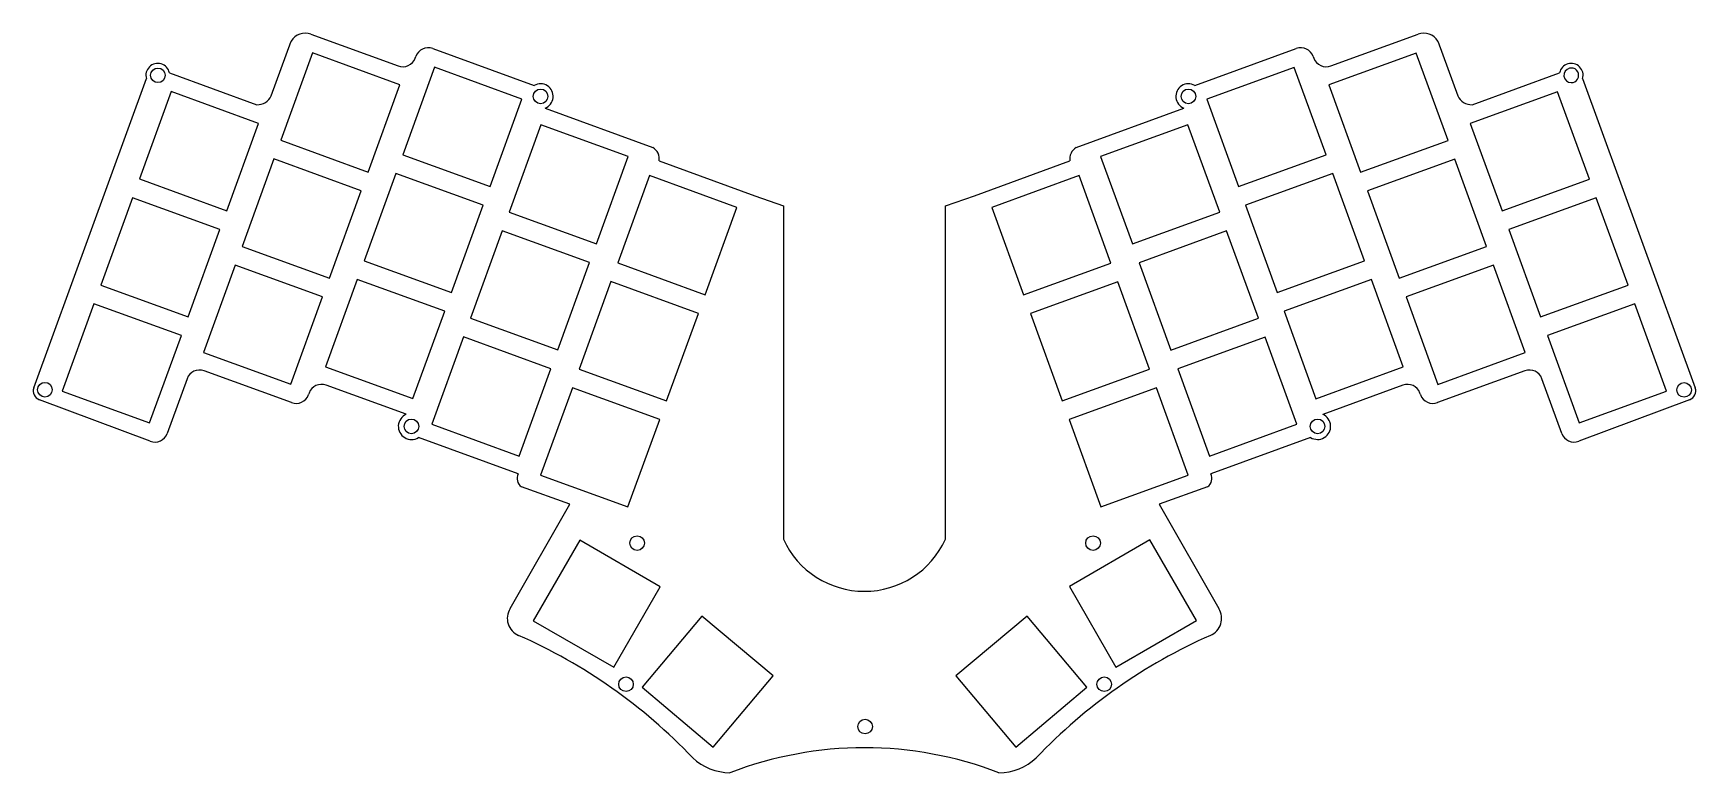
# Model space of a CAD drawing. Header units: millimetres. Extents: x 39 to 290, y -165 to -54.
import ezdxf

# ---------------------------------------------------------------- set-up
doc = ezdxf.new("R2010")
doc.units = ezdxf.units.MM
doc.layers.add('Part__Feature047', color=7, linetype='CONTINUOUS')

msp = doc.modelspace()

# ---------------------------------------------------------------- linework, layer by layer
at = {"layer": 'Part__Feature047'}
for p, q in [((75.24, -62.97), (78.23, -54.75)), ((75.24, -62.97, 1.51), (78.23, -54.75, 1.51)), ((75.24, -62.97, 1.51), (78.23, -54.75, 1.51)), ((75.24, -62.97), (78.23, -54.75)), ((78.23, -54.75), (78.23, -54.75, 1.51)), ((78.23, -54.75), (78.23, -54.75, 1.51)), ((81.2, -53.7), (94.32, -58.47)), ((81.2, -53.7, 1.51), (94.32, -58.47, 1.51)), ((81.2, -53.7), (81.2, -53.7, 1.51)), ((81.2, -53.7, 1.51), (94.32, -58.47, 1.51)), ((81.2, -53.7), (94.32, -58.47)), ((81.2, -53.7), (81.2, -53.7, 1.51)), ((234.77, -58.47, 1.51), (247.89, -53.7, 1.51)), ((234.77, -58.47), (247.89, -53.7)), ((234.77, -58.47), (247.89, -53.7)), ((234.77, -58.47, 1.51), (247.89, -53.7, 1.51)), ((247.89, -53.7), (247.89, -53.7, 1.51)), ((247.89, -53.7), (247.89, -53.7, 1.51)), ((250.86, -54.75), (250.86, -54.75, 1.51)), ((250.86, -54.75), (250.86, -54.75, 1.51)), ((250.86, -54.75, 1.51), (253.85, -62.97, 1.51)), ((250.86, -54.75), (253.85, -62.97)), ((250.86, -54.75), (253.85, -62.97)), ((250.86, -54.75, 1.51), (253.85, -62.97, 1.51)), ((81.44, -56.51), (76.66, -69.66)), ((81.44, -56.51, 1.51), (76.66, -69.66, 1.51)), ((81.44, -56.51, 1.51), (76.66, -69.66, 1.51)), ((81.44, -56.51), (76.66, -69.66)), ((94.6, -61.3), (81.44, -56.51)), ((94.6, -61.3, 1.51), (81.44, -56.51, 1.51)), ((81.44, -56.51), (81.44, -56.51, 1.51)), ((94.6, -61.3, 1.51), (81.44, -56.51, 1.51)), ((81.44, -56.51), (81.44, -56.51, 1.51)), ((94.6, -61.3), (81.44, -56.51)), ((96.89, -57.29), (96.98, -57.05)), ((96.89, -57.29, 1.51), (96.98, -57.05, 1.51)), ((96.89, -57.29, 1.51), (96.98, -57.05, 1.51)), ((96.89, -57.29), (96.98, -57.05)), ((96.89, -57.29), (96.89, -57.29, 1.51)), ((96.89, -57.29), (96.89, -57.29, 1.51)), ((96.98, -57.05), (96.98, -57.05, 1.51)), ((96.98, -57.05), (96.98, -57.05, 1.51)), ((99.55, -55.85), (114.82, -61.41)), ((99.55, -55.85, 1.51), (114.82, -61.41, 1.51)), ((99.55, -55.85), (99.55, -55.85, 1.51)), ((99.55, -55.85, 1.51), (114.82, -61.41, 1.51)), ((99.55, -55.85), (114.82, -61.41)), ((99.55, -55.85), (99.55, -55.85, 1.51)), ((214.27, -61.41), (229.54, -55.85)), ((214.27, -61.41, 1.51), (229.54, -55.85, 1.51)), ((214.27, -61.41, 1.51), (229.54, -55.85, 1.51)), ((214.27, -61.41), (229.54, -55.85)), ((229.54, -55.85), (229.54, -55.85, 1.51)), ((229.54, -55.85), (229.54, -55.85, 1.51)), ((232.11, -57.05), (232.2, -57.29)), ((232.11, -57.05, 1.51), (232.2, -57.29, 1.51)), ((232.11, -57.05), (232.11, -57.05, 1.51)), ((232.11, -57.05, 1.51), (232.2, -57.29, 1.51)), ((232.11, -57.05), (232.2, -57.29)), ((232.11, -57.05), (232.11, -57.05, 1.51)), ((232.2, -57.29), (232.2, -57.29, 1.51)), ((232.2, -57.29), (232.2, -57.29, 1.51)), ((247.61, -56.52), (234.45, -61.31)), ((247.61, -56.52, 1.51), (234.45, -61.31, 1.51)), ((247.61, -56.52, 1.51), (234.45, -61.31, 1.51)), ((247.61, -56.52), (234.45, -61.31)), ((252.4, -69.68), (247.61, -56.52)), ((252.4, -69.68, 1.51), (247.61, -56.52, 1.51)), ((247.61, -56.52), (247.61, -56.52, 1.51)), ((252.4, -69.68, 1.51), (247.61, -56.52, 1.51)), ((247.61, -56.52), (247.61, -56.52, 1.51)), ((252.4, -69.68), (247.61, -56.52)), ((59.9, -59.51), (73.06, -64.3)), ((59.9, -59.51, 1.51), (73.06, -64.3, 1.51)), ((59.9, -59.51), (59.9, -59.51, 1.51)), ((59.9, -59.51, 1.51), (73.06, -64.3, 1.51)), ((59.9, -59.51), (73.06, -64.3)), ((59.9, -59.51), (59.9, -59.51, 1.51)), ((94.32, -58.47), (94.32, -58.47, 1.51)), ((94.32, -58.47), (94.32, -58.47, 1.51)), ((99.81, -58.67), (95.02, -71.83)), ((99.81, -58.67, 1.51), (95.02, -71.83, 1.51)), ((99.81, -58.67, 1.51), (95.02, -71.83, 1.51)), ((99.81, -58.67), (95.02, -71.83)), ((112.97, -63.46), (99.81, -58.67)), ((112.97, -63.46, 1.51), (99.81, -58.67, 1.51)), ((99.81, -58.67), (99.81, -58.67, 1.51)), ((112.97, -63.46, 1.51), (99.81, -58.67, 1.51)), ((99.81, -58.67), (99.81, -58.67, 1.51)), ((112.97, -63.46), (99.81, -58.67)), ((229.24, -58.68), (216.08, -63.47)), ((229.24, -58.68, 1.51), (216.08, -63.47, 1.51)), ((229.24, -58.68, 1.51), (216.08, -63.47, 1.51)), ((229.24, -58.68), (216.08, -63.47)), ((234.03, -71.84), (229.24, -58.68)), ((234.03, -71.84, 1.51), (229.24, -58.68, 1.51)), ((229.24, -58.68), (229.24, -58.68, 1.51)), ((234.03, -71.84, 1.51), (229.24, -58.68, 1.51)), ((229.24, -58.68), (229.24, -58.68, 1.51)), ((234.03, -71.84), (229.24, -58.68)), ((234.77, -58.47), (234.77, -58.47, 1.51)), ((234.77, -58.47), (234.77, -58.47, 1.51)), ((256.03, -64.3), (269.19, -59.51)), ((256.03, -64.3, 1.51), (269.19, -59.51, 1.51)), ((256.03, -64.3, 1.51), (269.19, -59.51, 1.51)), ((256.03, -64.3), (269.19, -59.51)), ((269.19, -59.51), (269.19, -59.51, 1.51)), ((269.19, -59.51), (269.19, -59.51, 1.51)), ((270.67, -58.82, 1.51), (270.67, -58.82)), ((270.67, -58.82, 1.51), (270.67, -58.82)), ((39.47, -106.96), (56.43, -60.38)), ((39.47, -106.96, 1.51), (56.43, -60.38, 1.51)), ((39.47, -106.96, 1.51), (56.43, -60.38, 1.51)), ((39.47, -106.96), (56.43, -60.38)), ((60.17, -62.33), (55.38, -75.49)), ((60.17, -62.33, 1.51), (55.38, -75.49, 1.51)), ((60.17, -62.33, 1.51), (55.38, -75.49, 1.51)), ((60.17, -62.33), (55.38, -75.49)), ((56.43, -60.38), (56.43, -60.38, 1.51)), ((56.43, -60.38), (56.43, -60.38, 1.51)), ((58.17, -60.98), (58.17, -60.98, 1.51)), ((58.17, -60.98), (58.17, -60.98, 1.51)), ((73.32, -67.12), (60.17, -62.33)), ((73.32, -67.12, 1.51), (60.17, -62.33, 1.51)), ((60.17, -62.33), (60.17, -62.33, 1.51)), ((73.32, -67.12, 1.51), (60.17, -62.33, 1.51)), ((60.17, -62.33), (60.17, -62.33, 1.51)), ((73.32, -67.12), (60.17, -62.33)), ((89.81, -74.45), (94.6, -61.3)), ((89.81, -74.45, 1.51), (94.6, -61.3, 1.51)), ((89.81, -74.45, 1.51), (94.6, -61.3, 1.51)), ((89.81, -74.45), (94.6, -61.3)), ((94.6, -61.3), (94.6, -61.3, 1.51)), ((94.6, -61.3), (94.6, -61.3, 1.51)), ((114.82, -61.41), (114.82, -61.41, 1.51)), ((114.82, -61.41), (114.82, -61.41, 1.51)), ((214.27, -61.41), (214.27, -61.41, 1.51)), ((214.27, -61.41), (214.27, -61.41, 1.51)), ((234.45, -61.31), (239.24, -74.47)), ((234.45, -61.31, 1.51), (239.24, -74.47, 1.51)), ((234.45, -61.31), (234.45, -61.31, 1.51)), ((234.45, -61.31, 1.51), (239.24, -74.47, 1.51)), ((234.45, -61.31), (239.24, -74.47)), ((234.45, -61.31), (234.45, -61.31, 1.51)), ((268.88, -62.35), (255.73, -67.13)), ((268.88, -62.35, 1.51), (255.73, -67.13, 1.51)), ((268.88, -62.35, 1.51), (255.73, -67.13, 1.51)), ((268.88, -62.35), (255.73, -67.13)), ((273.67, -75.5), (268.88, -62.35)), ((273.67, -75.5, 1.51), (268.88, -62.35, 1.51)), ((268.88, -62.35), (268.88, -62.35, 1.51)), ((273.67, -75.5, 1.51), (268.88, -62.35, 1.51)), ((268.88, -62.35), (268.88, -62.35, 1.51)), ((273.67, -75.5), (268.88, -62.35)), ((270.94, -60.98), (270.94, -60.98, 1.51)), ((270.94, -60.98), (270.94, -60.98, 1.51)), ((271.23, -60.95, 1.51), (271.23, -60.95)), ((271.23, -60.95, 1.51), (271.23, -60.95)), ((272.66, -60.38), (289.62, -106.96)), ((272.66, -60.38, 1.51), (289.62, -106.96, 1.51)), ((272.66, -60.38), (272.66, -60.38, 1.51)), ((272.66, -60.38), (272.66, -60.38, 1.51)), ((272.66, -60.38, 1.51), (289.62, -106.96, 1.51)), ((272.66, -60.38), (289.62, -106.96)), ((73.06, -64.3), (73.06, -64.3, 1.51)), ((73.06, -64.3), (73.06, -64.3, 1.51)), ((75.24, -62.97), (75.24, -62.97, 1.51)), ((75.24, -62.97), (75.24, -62.97, 1.51)), ((108.18, -76.61), (112.97, -63.46)), ((108.18, -76.61, 1.51), (112.97, -63.46, 1.51)), ((108.18, -76.61, 1.51), (112.97, -63.46, 1.51)), ((108.18, -76.61), (112.97, -63.46)), ((112.97, -63.46), (112.97, -63.46, 1.51)), ((112.97, -63.46), (112.97, -63.46, 1.51)), ((115.77, -64.15), (115.77, -64.15, 1.51)), ((115.77, -64.15), (115.77, -64.15, 1.51)), ((116.45, -64.82), (132.7, -70.75)), ((116.45, -64.82, 1.51), (132.7, -70.75, 1.51)), ((116.45, -64.82), (116.45, -64.82, 1.51)), ((116.45, -64.82, 1.51), (132.7, -70.75, 1.51)), ((116.45, -64.82), (132.7, -70.75)), ((116.45, -64.82), (116.45, -64.82, 1.51)), ((196.39, -70.75), (212.64, -64.82)), ((196.39, -70.75, 1.51), (212.64, -64.82, 1.51)), ((196.39, -70.75, 1.51), (212.64, -64.82, 1.51)), ((196.39, -70.75), (212.64, -64.82)), ((212.64, -64.82), (212.64, -64.82, 1.51)), ((212.64, -64.82), (212.64, -64.82, 1.51)), ((213.32, -64.15), (213.32, -64.15, 1.51)), ((213.32, -64.15), (213.32, -64.15, 1.51)), ((216.08, -63.47), (220.87, -76.63)), ((216.08, -63.47, 1.51), (220.87, -76.63, 1.51)), ((216.08, -63.47), (216.08, -63.47, 1.51)), ((216.08, -63.47, 1.51), (220.87, -76.63, 1.51)), ((216.08, -63.47), (220.87, -76.63)), ((216.08, -63.47), (216.08, -63.47, 1.51)), ((253.85, -62.97), (253.85, -62.97, 1.51)), ((253.85, -62.97), (253.85, -62.97, 1.51)), ((256.03, -64.3), (256.03, -64.3, 1.51)), ((256.03, -64.3), (256.03, -64.3, 1.51)), ((68.54, -80.28), (73.32, -67.12)), ((68.54, -80.28, 1.51), (73.32, -67.12, 1.51)), ((68.54, -80.28, 1.51), (73.32, -67.12, 1.51)), ((68.54, -80.28), (73.32, -67.12)), ((73.32, -67.12), (73.32, -67.12, 1.51)), ((73.32, -67.12), (73.32, -67.12, 1.51)), ((115.82, -67.32), (111.03, -80.48)), ((115.82, -67.32, 1.51), (111.03, -80.48, 1.51)), ((115.82, -67.32, 1.51), (111.03, -80.48, 1.51)), ((115.82, -67.32), (111.03, -80.48)), ((128.97, -72.11), (115.82, -67.32)), ((128.97, -72.11, 1.51), (115.82, -67.32, 1.51)), ((115.82, -67.32), (115.82, -67.32, 1.51)), ((128.97, -72.11, 1.51), (115.82, -67.32, 1.51)), ((115.82, -67.32), (115.82, -67.32, 1.51)), ((128.97, -72.11), (115.82, -67.32)), ((213.23, -67.34), (200.08, -72.12)), ((213.23, -67.34, 1.51), (200.08, -72.12, 1.51)), ((213.23, -67.34, 1.51), (200.08, -72.12, 1.51)), ((213.23, -67.34), (200.08, -72.12)), ((218.02, -80.49), (213.23, -67.34)), ((218.02, -80.49, 1.51), (213.23, -67.34, 1.51)), ((213.23, -67.34), (213.23, -67.34, 1.51)), ((218.02, -80.49, 1.51), (213.23, -67.34, 1.51)), ((213.23, -67.34), (213.23, -67.34, 1.51)), ((218.02, -80.49), (213.23, -67.34)), ((255.73, -67.13), (260.52, -80.29)), ((255.73, -67.13, 1.51), (260.52, -80.29, 1.51)), ((255.73, -67.13), (255.73, -67.13, 1.51)), ((255.73, -67.13, 1.51), (260.52, -80.29, 1.51)), ((255.73, -67.13), (260.52, -80.29)), ((255.73, -67.13), (255.73, -67.13, 1.51)), ((76.66, -69.66), (89.81, -74.45)), ((76.66, -69.66, 1.51), (89.81, -74.45, 1.51)), ((76.66, -69.66), (76.66, -69.66, 1.51)), ((76.66, -69.66, 1.51), (89.81, -74.45, 1.51)), ((76.66, -69.66), (89.81, -74.45)), ((76.66, -69.66), (76.66, -69.66, 1.51)), ((239.24, -74.47), (252.4, -69.68)), ((239.24, -74.47, 1.51), (252.4, -69.68, 1.51)), ((239.24, -74.47, 1.51), (252.4, -69.68, 1.51)), ((239.24, -74.47), (252.4, -69.68)), ((252.4, -69.68), (252.4, -69.68, 1.51)), ((252.4, -69.68), (252.4, -69.68, 1.51)), ((75.63, -72.48), (70.84, -85.64)), ((75.63, -72.48, 1.51), (70.84, -85.64, 1.51)), ((75.63, -72.48, 1.51), (70.84, -85.64, 1.51)), ((75.63, -72.48), (70.84, -85.64)), ((88.78, -77.27), (75.63, -72.48)), ((88.78, -77.27, 1.51), (75.63, -72.48, 1.51)), ((75.63, -72.48), (75.63, -72.48, 1.51)), ((88.78, -77.27, 1.51), (75.63, -72.48, 1.51)), ((75.63, -72.48), (75.63, -72.48, 1.51)), ((88.78, -77.27), (75.63, -72.48)), ((95.02, -71.83), (108.18, -76.61)), ((95.02, -71.83, 1.51), (108.18, -76.61, 1.51)), ((95.02, -71.83), (95.02, -71.83, 1.51)), ((95.02, -71.83, 1.51), (108.18, -76.61, 1.51)), ((95.02, -71.83), (108.18, -76.61)), ((95.02, -71.83), (95.02, -71.83, 1.51)), ((124.18, -85.27), (128.97, -72.11)), ((124.18, -85.27, 1.51), (128.97, -72.11, 1.51)), ((124.18, -85.27, 1.51), (128.97, -72.11, 1.51)), ((124.18, -85.27), (128.97, -72.11)), ((128.97, -72.11), (128.97, -72.11, 1.51)), ((128.97, -72.11), (128.97, -72.11, 1.51)), ((132.7, -70.75), (132.7, -70.75, 1.51)), ((132.7, -70.75), (132.7, -70.75, 1.51)), ((196.39, -70.75), (196.39, -70.75, 1.51)), ((196.39, -70.75), (196.39, -70.75, 1.51)), ((200.08, -72.12), (204.87, -85.28)), ((200.08, -72.12, 1.51), (204.87, -85.28, 1.51)), ((200.08, -72.12), (200.08, -72.12, 1.51)), ((200.08, -72.12, 1.51), (204.87, -85.28, 1.51)), ((200.08, -72.12), (204.87, -85.28)), ((200.08, -72.12), (200.08, -72.12, 1.51)), ((220.87, -76.63), (234.03, -71.84)), ((220.87, -76.63, 1.51), (234.03, -71.84, 1.51)), ((220.87, -76.63, 1.51), (234.03, -71.84, 1.51)), ((220.87, -76.63), (234.03, -71.84)), ((234.03, -71.84), (234.03, -71.84, 1.51)), ((234.03, -71.84), (234.03, -71.84, 1.51)), ((253.42, -72.5), (240.27, -77.28)), ((253.42, -72.5, 1.51), (240.27, -77.28, 1.51)), ((253.42, -72.5, 1.51), (240.27, -77.28, 1.51)), ((253.42, -72.5), (240.27, -77.28)), ((258.21, -85.65), (253.42, -72.5)), ((258.21, -85.65, 1.51), (253.42, -72.5, 1.51)), ((253.42, -72.5), (253.42, -72.5, 1.51)), ((258.21, -85.65, 1.51), (253.42, -72.5, 1.51)), ((253.42, -72.5), (253.42, -72.5, 1.51)), ((258.21, -85.65), (253.42, -72.5)), ((94, -74.65), (89.21, -87.8)), ((94, -74.65, 1.51), (89.21, -87.8, 1.51)), ((94, -74.65, 1.51), (89.21, -87.8, 1.51)), ((94, -74.65), (89.21, -87.8)), ((89.81, -74.45), (89.81, -74.45, 1.51)), ((89.81, -74.45), (89.81, -74.45, 1.51)), ((107.15, -79.43), (94, -74.65)), ((107.15, -79.43, 1.51), (94, -74.65, 1.51)), ((94, -74.65), (94, -74.65, 1.51)), ((107.15, -79.43, 1.51), (94, -74.65, 1.51)), ((94, -74.65), (94, -74.65, 1.51)), ((107.15, -79.43), (94, -74.65)), ((132.19, -74.98), (127.4, -88.13)), ((132.19, -74.98, 1.51), (127.4, -88.13, 1.51)), ((132.19, -74.98, 1.51), (127.4, -88.13, 1.51)), ((132.19, -74.98), (127.4, -88.13)), ((145.34, -79.77), (132.19, -74.98)), ((145.34, -79.77, 1.51), (132.19, -74.98, 1.51)), ((132.19, -74.98), (132.19, -74.98, 1.51)), ((145.34, -79.77, 1.51), (132.19, -74.98, 1.51)), ((132.19, -74.98), (132.19, -74.98, 1.51)), ((145.34, -79.77), (132.19, -74.98)), ((133.64, -72.78), (148.01, -78.02)), ((133.64, -72.78, 1.51), (148.01, -78.02, 1.51)), ((133.64, -72.78), (133.64, -72.78, 1.51)), ((133.64, -72.78, 1.51), (148.01, -78.02, 1.51)), ((133.64, -72.78), (148.01, -78.02)), ((133.64, -72.78), (133.64, -72.78, 1.51)), ((181.08, -78.02), (195.45, -72.78)), ((181.08, -78.02, 1.51), (195.45, -72.78, 1.51)), ((181.08, -78.02, 1.51), (195.45, -72.78, 1.51)), ((181.08, -78.02), (195.45, -72.78)), ((196.87, -74.99), (183.71, -79.78)), ((196.87, -74.99, 1.51), (183.71, -79.78, 1.51)), ((196.87, -74.99, 1.51), (183.71, -79.78, 1.51)), ((196.87, -74.99), (183.71, -79.78)), ((195.45, -72.78), (195.45, -72.78, 1.51)), ((195.45, -72.78), (195.45, -72.78, 1.51)), ((201.65, -88.15), (196.87, -74.99)), ((201.65, -88.15, 1.51), (196.87, -74.99, 1.51)), ((196.87, -74.99), (196.87, -74.99, 1.51)), ((201.65, -88.15, 1.51), (196.87, -74.99, 1.51)), ((196.87, -74.99), (196.87, -74.99, 1.51)), ((201.65, -88.15), (196.87, -74.99)), ((235.05, -74.66), (221.9, -79.45)), ((235.05, -74.66, 1.51), (221.9, -79.45, 1.51)), ((235.05, -74.66, 1.51), (221.9, -79.45, 1.51)), ((235.05, -74.66), (221.9, -79.45)), ((239.84, -87.81), (235.05, -74.66)), ((239.84, -87.81, 1.51), (235.05, -74.66, 1.51)), ((235.05, -74.66), (235.05, -74.66, 1.51)), ((239.84, -87.81, 1.51), (235.05, -74.66, 1.51)), ((235.05, -74.66), (235.05, -74.66, 1.51)), ((239.84, -87.81), (235.05, -74.66)), ((239.24, -74.47), (239.24, -74.47, 1.51)), ((239.24, -74.47), (239.24, -74.47, 1.51)), ((55.38, -75.49), (68.54, -80.28)), ((55.38, -75.49, 1.51), (68.54, -80.28, 1.51)), ((55.38, -75.49), (55.38, -75.49, 1.51)), ((55.38, -75.49, 1.51), (68.54, -80.28, 1.51)), ((55.38, -75.49), (68.54, -80.28)), ((55.38, -75.49), (55.38, -75.49, 1.51)), ((84, -90.43), (88.78, -77.27)), ((84, -90.43, 1.51), (88.78, -77.27, 1.51)), ((84, -90.43, 1.51), (88.78, -77.27, 1.51)), ((84, -90.43), (88.78, -77.27)), ((88.78, -77.27), (88.78, -77.27, 1.51)), ((88.78, -77.27), (88.78, -77.27, 1.51)), ((108.18, -76.61), (108.18, -76.61, 1.51)), ((108.18, -76.61), (108.18, -76.61, 1.51)), ((220.87, -76.63), (220.87, -76.63, 1.51)), ((220.87, -76.63), (220.87, -76.63, 1.51)), ((240.27, -77.28), (245.06, -90.44)), ((240.27, -77.28, 1.51), (245.06, -90.44, 1.51)), ((240.27, -77.28), (240.27, -77.28, 1.51)), ((240.27, -77.28, 1.51), (245.06, -90.44, 1.51)), ((240.27, -77.28), (245.06, -90.44)), ((240.27, -77.28), (240.27, -77.28, 1.51)), ((260.52, -80.29), (273.67, -75.5)), ((260.52, -80.29, 1.51), (273.67, -75.5, 1.51)), ((260.52, -80.29, 1.51), (273.67, -75.5, 1.51)), ((260.52, -80.29), (273.67, -75.5)), ((273.67, -75.5), (273.67, -75.5, 1.51)), ((273.67, -75.5), (273.67, -75.5, 1.51)), ((54.35, -78.31), (49.57, -91.46)), ((54.35, -78.31, 1.51), (49.57, -91.46, 1.51)), ((54.35, -78.31, 1.51), (49.57, -91.46, 1.51)), ((54.35, -78.31), (49.57, -91.46)), ((67.51, -83.1), (54.35, -78.31)), ((67.51, -83.1, 1.51), (54.35, -78.31, 1.51)), ((54.35, -78.31), (54.35, -78.31, 1.51)), ((67.51, -83.1, 1.51), (54.35, -78.31, 1.51)), ((54.35, -78.31), (54.35, -78.31, 1.51)), ((67.51, -83.1), (54.35, -78.31)), ((102.36, -92.59), (107.15, -79.43)), ((102.36, -92.59, 1.51), (107.15, -79.43, 1.51)), ((102.36, -92.59, 1.51), (107.15, -79.43, 1.51)), ((102.36, -92.59), (107.15, -79.43)), ((107.15, -79.43), (107.15, -79.43, 1.51)), ((107.15, -79.43), (107.15, -79.43, 1.51)), ((140.55, -92.92), (145.34, -79.77)), ((140.55, -92.92, 1.51), (145.34, -79.77, 1.51)), ((140.55, -92.92, 1.51), (145.34, -79.77, 1.51)), ((140.55, -92.92), (145.34, -79.77)), ((145.34, -79.77), (145.34, -79.77, 1.51)), ((145.34, -79.77), (145.34, -79.77, 1.51)), ((148.01, -78.02), (152.34, -79.54)), ((148.01, -78.02, 1.51), (152.34, -79.54, 1.51)), ((148.01, -78.02), (148.01, -78.02, 1.51)), ((148.01, -78.02, 1.51), (152.34, -79.54, 1.51)), ((148.01, -78.02), (152.34, -79.54)), ((148.01, -78.02), (148.01, -78.02, 1.51)), ((152.34, -79.54), (152.34, -129.76)), ((152.34, -79.54, 1.51), (152.34, -129.76, 1.51)), ((152.34, -79.54), (152.34, -79.54, 1.51)), ((152.34, -79.54, 1.51), (152.34, -129.76, 1.51)), ((152.34, -79.54), (152.34, -129.76)), ((152.34, -79.54), (152.34, -79.54, 1.51)), ((176.75, -79.54), (181.08, -78.02)), ((176.75, -79.54, 1.51), (181.08, -78.02, 1.51)), ((176.75, -79.54, 1.51), (181.08, -78.02, 1.51)), ((176.75, -79.54), (181.08, -78.02)), ((176.75, -129.76), (176.75, -79.54)), ((176.75, -129.76, 1.51), (176.75, -79.54, 1.51)), ((176.75, -79.54), (176.75, -79.54, 1.51)), ((176.75, -129.76, 1.51), (176.75, -79.54, 1.51)), ((176.75, -79.54), (176.75, -79.54, 1.51)), ((176.75, -129.76), (176.75, -79.54)), ((181.08, -78.02), (181.08, -78.02, 1.51)), ((181.08, -78.02), (181.08, -78.02, 1.51)), ((183.71, -79.78), (188.5, -92.93)), ((183.71, -79.78, 1.51), (188.5, -92.93, 1.51)), ((183.71, -79.78), (183.71, -79.78, 1.51)), ((183.71, -79.78, 1.51), (188.5, -92.93, 1.51)), ((183.71, -79.78), (188.5, -92.93)), ((183.71, -79.78), (183.71, -79.78, 1.51)), ((221.9, -79.45), (226.69, -92.6)), ((221.9, -79.45, 1.51), (226.69, -92.6, 1.51)), ((221.9, -79.45), (221.9, -79.45, 1.51)), ((221.9, -79.45, 1.51), (226.69, -92.6, 1.51)), ((221.9, -79.45), (226.69, -92.6)), ((221.9, -79.45), (221.9, -79.45, 1.51)), ((274.7, -78.32), (261.54, -83.11)), ((274.7, -78.32, 1.51), (261.54, -83.11, 1.51)), ((274.7, -78.32, 1.51), (261.54, -83.11, 1.51)), ((274.7, -78.32), (261.54, -83.11)), ((279.49, -91.48), (274.7, -78.32)), ((279.49, -91.48, 1.51), (274.7, -78.32, 1.51)), ((274.7, -78.32), (274.7, -78.32, 1.51)), ((279.49, -91.48, 1.51), (274.7, -78.32, 1.51)), ((274.7, -78.32), (274.7, -78.32, 1.51)), ((279.49, -91.48), (274.7, -78.32)), ((68.54, -80.28), (68.54, -80.28, 1.51)), ((68.54, -80.28), (68.54, -80.28, 1.51)), ((111.03, -80.48), (124.18, -85.27)), ((111.03, -80.48, 1.51), (124.18, -85.27, 1.51)), ((111.03, -80.48), (111.03, -80.48, 1.51)), ((111.03, -80.48, 1.51), (124.18, -85.27, 1.51)), ((111.03, -80.48), (124.18, -85.27)), ((111.03, -80.48), (111.03, -80.48, 1.51)), ((204.87, -85.28), (218.02, -80.49)), ((204.87, -85.28, 1.51), (218.02, -80.49, 1.51)), ((204.87, -85.28, 1.51), (218.02, -80.49, 1.51)), ((204.87, -85.28), (218.02, -80.49)), ((218.02, -80.49), (218.02, -80.49, 1.51)), ((218.02, -80.49), (218.02, -80.49, 1.51)), ((260.52, -80.29), (260.52, -80.29, 1.51)), ((260.52, -80.29), (260.52, -80.29, 1.51)), ((62.72, -96.25), (67.51, -83.1)), ((62.72, -96.25, 1.51), (67.51, -83.1, 1.51)), ((62.72, -96.25, 1.51), (67.51, -83.1, 1.51)), ((62.72, -96.25), (67.51, -83.1)), ((67.51, -83.1), (67.51, -83.1, 1.51)), ((67.51, -83.1), (67.51, -83.1, 1.51)), ((110, -83.3), (105.21, -96.45)), ((110, -83.3, 1.51), (105.21, -96.45, 1.51)), ((110, -83.3, 1.51), (105.21, -96.45, 1.51)), ((110, -83.3), (105.21, -96.45)), ((123.16, -88.09), (110, -83.3)), ((123.16, -88.09, 1.51), (110, -83.3, 1.51)), ((110, -83.3), (110, -83.3, 1.51)), ((123.16, -88.09, 1.51), (110, -83.3, 1.51)), ((110, -83.3), (110, -83.3, 1.51)), ((123.16, -88.09), (110, -83.3)), ((219.05, -83.31), (205.89, -88.1)), ((219.05, -83.31, 1.51), (205.89, -88.1, 1.51)), ((219.05, -83.31, 1.51), (205.89, -88.1, 1.51)), ((219.05, -83.31), (205.89, -88.1)), ((223.84, -96.47), (219.05, -83.31)), ((223.84, -96.47, 1.51), (219.05, -83.31, 1.51)), ((219.05, -83.31), (219.05, -83.31, 1.51)), ((223.84, -96.47, 1.51), (219.05, -83.31, 1.51)), ((219.05, -83.31), (219.05, -83.31, 1.51)), ((223.84, -96.47), (219.05, -83.31)), ((261.54, -83.11), (266.33, -96.27)), ((261.54, -83.11, 1.51), (266.33, -96.27, 1.51)), ((261.54, -83.11), (261.54, -83.11, 1.51)), ((261.54, -83.11, 1.51), (266.33, -96.27, 1.51)), ((261.54, -83.11), (266.33, -96.27)), ((261.54, -83.11), (261.54, -83.11, 1.51)), ((70.84, -85.64), (84, -90.43)), ((70.84, -85.64, 1.51), (84, -90.43, 1.51)), ((70.84, -85.64), (70.84, -85.64, 1.51)), ((70.84, -85.64, 1.51), (84, -90.43, 1.51)), ((70.84, -85.64), (84, -90.43)), ((70.84, -85.64), (70.84, -85.64, 1.51)), ((124.18, -85.27), (124.18, -85.27, 1.51)), ((124.18, -85.27), (124.18, -85.27, 1.51)), ((204.87, -85.28), (204.87, -85.28, 1.51)), ((204.87, -85.28), (204.87, -85.28, 1.51)), ((245.06, -90.44), (258.21, -85.65)), ((245.06, -90.44, 1.51), (258.21, -85.65, 1.51)), ((245.06, -90.44, 1.51), (258.21, -85.65, 1.51)), ((245.06, -90.44), (258.21, -85.65)), ((258.21, -85.65), (258.21, -85.65, 1.51)), ((258.21, -85.65), (258.21, -85.65, 1.51)), ((69.81, -88.46), (65.03, -101.61)), ((69.81, -88.46, 1.51), (65.03, -101.61, 1.51)), ((69.81, -88.46, 1.51), (65.03, -101.61, 1.51)), ((69.81, -88.46), (65.03, -101.61)), ((82.97, -93.25), (69.81, -88.46)), ((82.97, -93.25, 1.51), (69.81, -88.46, 1.51)), ((69.81, -88.46), (69.81, -88.46, 1.51)), ((82.97, -93.25, 1.51), (69.81, -88.46, 1.51)), ((69.81, -88.46), (69.81, -88.46, 1.51)), ((82.97, -93.25), (69.81, -88.46)), ((89.21, -87.8), (102.36, -92.59)), ((89.21, -87.8, 1.51), (102.36, -92.59, 1.51)), ((89.21, -87.8), (89.21, -87.8, 1.51)), ((89.21, -87.8, 1.51), (102.36, -92.59, 1.51)), ((89.21, -87.8), (102.36, -92.59)), ((89.21, -87.8), (89.21, -87.8, 1.51)), ((118.37, -101.24), (123.16, -88.09)), ((118.37, -101.24, 1.51), (123.16, -88.09, 1.51)), ((118.37, -101.24, 1.51), (123.16, -88.09, 1.51)), ((118.37, -101.24), (123.16, -88.09)), ((123.16, -88.09), (123.16, -88.09, 1.51)), ((123.16, -88.09), (123.16, -88.09, 1.51)), ((127.4, -88.13), (140.55, -92.92)), ((127.4, -88.13, 1.51), (140.55, -92.92, 1.51)), ((127.4, -88.13), (127.4, -88.13, 1.51)), ((127.4, -88.13, 1.51), (140.55, -92.92, 1.51)), ((127.4, -88.13), (140.55, -92.92)), ((127.4, -88.13), (127.4, -88.13, 1.51)), ((188.5, -92.93), (201.65, -88.15)), ((188.5, -92.93, 1.51), (201.65, -88.15, 1.51)), ((188.5, -92.93, 1.51), (201.65, -88.15, 1.51)), ((188.5, -92.93), (201.65, -88.15)), ((201.65, -88.15), (201.65, -88.15, 1.51)), ((201.65, -88.15), (201.65, -88.15, 1.51)), ((205.89, -88.1), (210.68, -101.26)), ((205.89, -88.1, 1.51), (210.68, -101.26, 1.51)), ((205.89, -88.1), (205.89, -88.1, 1.51)), ((205.89, -88.1, 1.51), (210.68, -101.26, 1.51)), ((205.89, -88.1), (210.68, -101.26)), ((205.89, -88.1), (205.89, -88.1, 1.51)), ((226.69, -92.6), (239.84, -87.81)), ((226.69, -92.6, 1.51), (239.84, -87.81, 1.51)), ((226.69, -92.6, 1.51), (239.84, -87.81, 1.51)), ((226.69, -92.6), (239.84, -87.81)), ((239.84, -87.81), (239.84, -87.81, 1.51)), ((239.84, -87.81), (239.84, -87.81, 1.51)), ((259.24, -88.47), (246.08, -93.26)), ((259.24, -88.47, 1.51), (246.08, -93.26, 1.51)), ((259.24, -88.47, 1.51), (246.08, -93.26, 1.51)), ((259.24, -88.47), (246.08, -93.26)), ((264.03, -101.63), (259.24, -88.47)), ((264.03, -101.63, 1.51), (259.24, -88.47, 1.51)), ((259.24, -88.47), (259.24, -88.47, 1.51)), ((264.03, -101.63, 1.51), (259.24, -88.47, 1.51)), ((259.24, -88.47), (259.24, -88.47, 1.51)), ((264.03, -101.63), (259.24, -88.47)), ((49.57, -91.46), (62.72, -96.25)), ((49.57, -91.46, 1.51), (62.72, -96.25, 1.51)), ((49.57, -91.46), (49.57, -91.46, 1.51)), ((49.57, -91.46, 1.51), (62.72, -96.25, 1.51)), ((49.57, -91.46), (62.72, -96.25)), ((49.57, -91.46), (49.57, -91.46, 1.51)), ((88.18, -90.62), (83.39, -103.78)), ((88.18, -90.62, 1.51), (83.39, -103.78, 1.51)), ((88.18, -90.62, 1.51), (83.39, -103.78, 1.51)), ((88.18, -90.62), (83.39, -103.78)), ((84, -90.43), (84, -90.43, 1.51)), ((84, -90.43), (84, -90.43, 1.51)), ((101.34, -95.41), (88.18, -90.62)), ((101.34, -95.41, 1.51), (88.18, -90.62, 1.51)), ((88.18, -90.62), (88.18, -90.62, 1.51)), ((101.34, -95.41, 1.51), (88.18, -90.62, 1.51)), ((88.18, -90.62), (88.18, -90.62, 1.51)), ((101.34, -95.41), (88.18, -90.62)), ((102.36, -92.59), (102.36, -92.59, 1.51)), ((102.36, -92.59), (102.36, -92.59, 1.51)), ((126.37, -90.95), (121.58, -104.11)), ((126.37, -90.95, 1.51), (121.58, -104.11, 1.51)), ((126.37, -90.95, 1.51), (121.58, -104.11, 1.51)), ((126.37, -90.95), (121.58, -104.11)), ((139.53, -95.74), (126.37, -90.95)), ((139.53, -95.74, 1.51), (126.37, -90.95, 1.51)), ((126.37, -90.95), (126.37, -90.95, 1.51)), ((139.53, -95.74, 1.51), (126.37, -90.95, 1.51)), ((126.37, -90.95), (126.37, -90.95, 1.51)), ((139.53, -95.74), (126.37, -90.95)), ((202.68, -90.97), (189.52, -95.75)), ((202.68, -90.97, 1.51), (189.52, -95.75, 1.51)), ((202.68, -90.97, 1.51), (189.52, -95.75, 1.51)), ((202.68, -90.97), (189.52, -95.75)), ((207.47, -104.12), (202.68, -90.97)), ((207.47, -104.12, 1.51), (202.68, -90.97, 1.51)), ((202.68, -90.97), (202.68, -90.97, 1.51)), ((207.47, -104.12, 1.51), (202.68, -90.97, 1.51)), ((202.68, -90.97), (202.68, -90.97, 1.51)), ((207.47, -104.12), (202.68, -90.97)), ((226.69, -92.6), (226.69, -92.6, 1.51)), ((226.69, -92.6), (226.69, -92.6, 1.51)), ((240.87, -90.63), (227.71, -95.42)), ((240.87, -90.63, 1.51), (227.71, -95.42, 1.51)), ((240.87, -90.63, 1.51), (227.71, -95.42, 1.51)), ((240.87, -90.63), (227.71, -95.42)), ((245.66, -103.79), (240.87, -90.63)), ((245.66, -103.79, 1.51), (240.87, -90.63, 1.51)), ((240.87, -90.63), (240.87, -90.63, 1.51)), ((245.66, -103.79, 1.51), (240.87, -90.63, 1.51)), ((240.87, -90.63), (240.87, -90.63, 1.51)), ((245.66, -103.79), (240.87, -90.63)), ((245.06, -90.44), (245.06, -90.44, 1.51)), ((245.06, -90.44), (245.06, -90.44, 1.51)), ((266.33, -96.27), (279.49, -91.48)), ((266.33, -96.27, 1.51), (279.49, -91.48, 1.51)), ((266.33, -96.27, 1.51), (279.49, -91.48, 1.51)), ((266.33, -96.27), (279.49, -91.48)), ((279.49, -91.48), (279.49, -91.48, 1.51)), ((279.49, -91.48), (279.49, -91.48, 1.51)), ((48.54, -94.28), (43.75, -107.44)), ((48.54, -94.28, 1.51), (43.75, -107.44, 1.51)), ((48.54, -94.28, 1.51), (43.75, -107.44, 1.51)), ((48.54, -94.28), (43.75, -107.44)), ((61.7, -99.07), (48.54, -94.28)), ((61.7, -99.07, 1.51), (48.54, -94.28, 1.51)), ((48.54, -94.28), (48.54, -94.28, 1.51)), ((61.7, -99.07, 1.51), (48.54, -94.28, 1.51)), ((48.54, -94.28), (48.54, -94.28, 1.51)), ((61.7, -99.07), (48.54, -94.28)), ((78.18, -106.4), (82.97, -93.25)), ((78.18, -106.4, 1.51), (82.97, -93.25, 1.51)), ((78.18, -106.4, 1.51), (82.97, -93.25, 1.51)), ((78.18, -106.4), (82.97, -93.25)), ((82.97, -93.25), (82.97, -93.25, 1.51)), ((82.97, -93.25), (82.97, -93.25, 1.51)), ((140.55, -92.92), (140.55, -92.92, 1.51)), ((140.55, -92.92), (140.55, -92.92, 1.51)), ((188.5, -92.93), (188.5, -92.93, 1.51)), ((188.5, -92.93), (188.5, -92.93, 1.51)), ((246.08, -93.26), (250.87, -106.42)), ((246.08, -93.26, 1.51), (250.87, -106.42, 1.51)), ((246.08, -93.26), (246.08, -93.26, 1.51)), ((246.08, -93.26, 1.51), (250.87, -106.42, 1.51)), ((246.08, -93.26), (250.87, -106.42)), ((246.08, -93.26), (246.08, -93.26, 1.51)), ((280.51, -94.3), (267.36, -99.08)), ((280.51, -94.3, 1.51), (267.36, -99.08, 1.51)), ((280.51, -94.3, 1.51), (267.36, -99.08, 1.51)), ((280.51, -94.3), (267.36, -99.08)), ((285.3, -107.45), (280.51, -94.3)), ((285.3, -107.45, 1.51), (280.51, -94.3, 1.51)), ((280.51, -94.3), (280.51, -94.3, 1.51)), ((285.3, -107.45, 1.51), (280.51, -94.3, 1.51)), ((280.51, -94.3), (280.51, -94.3, 1.51)), ((285.3, -107.45), (280.51, -94.3)), ((62.72, -96.25), (62.72, -96.25, 1.51)), ((62.72, -96.25), (62.72, -96.25, 1.51)), ((96.55, -108.56), (101.34, -95.41)), ((96.55, -108.56, 1.51), (101.34, -95.41, 1.51)), ((96.55, -108.56, 1.51), (101.34, -95.41, 1.51)), ((96.55, -108.56), (101.34, -95.41)), ((101.34, -95.41), (101.34, -95.41, 1.51)), ((101.34, -95.41), (101.34, -95.41, 1.51)), ((105.21, -96.45), (118.37, -101.24)), ((105.21, -96.45, 1.51), (118.37, -101.24, 1.51)), ((105.21, -96.45), (105.21, -96.45, 1.51)), ((105.21, -96.45, 1.51), (118.37, -101.24, 1.51)), ((105.21, -96.45), (118.37, -101.24)), ((105.21, -96.45), (105.21, -96.45, 1.51)), ((134.74, -108.9), (139.53, -95.74)), ((134.74, -108.9, 1.51), (139.53, -95.74, 1.51)), ((134.74, -108.9, 1.51), (139.53, -95.74, 1.51)), ((134.74, -108.9), (139.53, -95.74)), ((139.53, -95.74), (139.53, -95.74, 1.51)), ((139.53, -95.74), (139.53, -95.74, 1.51)), ((189.52, -95.75), (194.31, -108.91)), ((189.52, -95.75, 1.51), (194.31, -108.91, 1.51)), ((189.52, -95.75), (189.52, -95.75, 1.51)), ((189.52, -95.75, 1.51), (194.31, -108.91, 1.51)), ((189.52, -95.75), (194.31, -108.91)), ((189.52, -95.75), (189.52, -95.75, 1.51)), ((210.68, -101.26), (223.84, -96.47)), ((210.68, -101.26, 1.51), (223.84, -96.47, 1.51)), ((210.68, -101.26, 1.51), (223.84, -96.47, 1.51)), ((210.68, -101.26), (223.84, -96.47)), ((223.84, -96.47), (223.84, -96.47, 1.51)), ((223.84, -96.47), (223.84, -96.47, 1.51)), ((227.71, -95.42), (232.5, -108.58)), ((227.71, -95.42, 1.51), (232.5, -108.58, 1.51)), ((227.71, -95.42), (227.71, -95.42, 1.51)), ((227.71, -95.42, 1.51), (232.5, -108.58, 1.51)), ((227.71, -95.42), (232.5, -108.58)), ((227.71, -95.42), (227.71, -95.42, 1.51)), ((266.33, -96.27), (266.33, -96.27, 1.51)), ((266.33, -96.27), (266.33, -96.27, 1.51)), ((56.91, -112.23), (61.7, -99.07)), ((56.91, -112.23, 1.51), (61.7, -99.07, 1.51)), ((56.91, -112.23, 1.51), (61.7, -99.07, 1.51)), ((56.91, -112.23), (61.7, -99.07)), ((61.7, -99.07), (61.7, -99.07, 1.51)), ((61.7, -99.07), (61.7, -99.07, 1.51)), ((104.19, -99.27), (99.4, -112.43)), ((104.19, -99.27, 1.51), (99.4, -112.43, 1.51)), ((104.19, -99.27, 1.51), (99.4, -112.43, 1.51)), ((104.19, -99.27), (99.4, -112.43)), ((117.34, -104.06), (104.19, -99.27)), ((117.34, -104.06, 1.51), (104.19, -99.27, 1.51)), ((104.19, -99.27), (104.19, -99.27, 1.51)), ((117.34, -104.06, 1.51), (104.19, -99.27, 1.51)), ((104.19, -99.27), (104.19, -99.27, 1.51)), ((117.34, -104.06), (104.19, -99.27)), ((224.86, -99.29), (211.71, -104.07)), ((224.86, -99.29, 1.51), (211.71, -104.07, 1.51)), ((224.86, -99.29, 1.51), (211.71, -104.07, 1.51)), ((224.86, -99.29), (211.71, -104.07)), ((229.65, -112.44), (224.86, -99.29)), ((229.65, -112.44, 1.51), (224.86, -99.29, 1.51)), ((224.86, -99.29), (224.86, -99.29, 1.51)), ((229.65, -112.44, 1.51), (224.86, -99.29, 1.51)), ((224.86, -99.29), (224.86, -99.29, 1.51)), ((229.65, -112.44), (224.86, -99.29)), ((267.36, -99.08), (272.15, -112.24)), ((267.36, -99.08, 1.51), (272.15, -112.24, 1.51)), ((267.36, -99.08), (267.36, -99.08, 1.51)), ((267.36, -99.08, 1.51), (272.15, -112.24, 1.51)), ((267.36, -99.08), (272.15, -112.24)), ((267.36, -99.08), (267.36, -99.08, 1.51)), ((65.03, -101.61), (78.18, -106.4)), ((65.03, -101.61, 1.51), (78.18, -106.4, 1.51)), ((65.03, -101.61), (65.03, -101.61, 1.51)), ((65.03, -101.61, 1.51), (78.18, -106.4, 1.51)), ((65.03, -101.61), (78.18, -106.4)), ((65.03, -101.61), (65.03, -101.61, 1.51)), ((118.37, -101.24), (118.37, -101.24, 1.51)), ((118.37, -101.24), (118.37, -101.24, 1.51)), ((210.68, -101.26), (210.68, -101.26, 1.51)), ((210.68, -101.26), (210.68, -101.26, 1.51)), ((250.87, -106.42), (264.03, -101.63)), ((250.87, -106.42, 1.51), (264.03, -101.63, 1.51)), ((250.87, -106.42, 1.51), (264.03, -101.63, 1.51)), ((250.87, -106.42), (264.03, -101.63)), ((264.03, -101.63), (264.03, -101.63, 1.51)), ((264.03, -101.63), (264.03, -101.63, 1.51)), ((78.28, -109.17), (65.11, -104.37)), ((78.28, -109.17, 1.51), (65.11, -104.37, 1.51)), ((65.11, -104.37), (65.11, -104.37, 1.51)), ((78.28, -109.17, 1.51), (65.11, -104.37, 1.51)), ((65.11, -104.37), (65.11, -104.37, 1.51)), ((78.28, -109.17), (65.11, -104.37)), ((83.39, -103.78), (96.55, -108.56)), ((83.39, -103.78, 1.51), (96.55, -108.56, 1.51)), ((83.39, -103.78), (83.39, -103.78, 1.51)), ((83.39, -103.78, 1.51), (96.55, -108.56, 1.51)), ((83.39, -103.78), (96.55, -108.56)), ((83.39, -103.78), (83.39, -103.78, 1.51)), ((112.56, -117.22), (117.34, -104.06)), ((112.56, -117.22, 1.51), (117.34, -104.06, 1.51)), ((112.56, -117.22, 1.51), (117.34, -104.06, 1.51)), ((112.56, -117.22), (117.34, -104.06)), ((117.34, -104.06), (117.34, -104.06, 1.51)), ((117.34, -104.06), (117.34, -104.06, 1.51)), ((121.58, -104.11), (134.74, -108.9)), ((121.58, -104.11, 1.51), (134.74, -108.9, 1.51)), ((121.58, -104.11), (121.58, -104.11, 1.51)), ((121.58, -104.11, 1.51), (134.74, -108.9, 1.51)), ((121.58, -104.11), (134.74, -108.9)), ((121.58, -104.11), (121.58, -104.11, 1.51)), ((194.31, -108.91), (207.47, -104.12)), ((194.31, -108.91, 1.51), (207.47, -104.12, 1.51)), ((194.31, -108.91, 1.51), (207.47, -104.12, 1.51)), ((194.31, -108.91), (207.47, -104.12)), ((207.47, -104.12), (207.47, -104.12, 1.51)), ((207.47, -104.12), (207.47, -104.12, 1.51)), ((211.71, -104.07), (216.5, -117.23)), ((211.71, -104.07, 1.51), (216.5, -117.23, 1.51)), ((211.71, -104.07), (211.71, -104.07, 1.51)), ((211.71, -104.07, 1.51), (216.5, -117.23, 1.51)), ((211.71, -104.07), (216.5, -117.23)), ((211.71, -104.07), (211.71, -104.07, 1.51)), ((232.5, -108.58), (245.66, -103.79)), ((232.5, -108.58, 1.51), (245.66, -103.79, 1.51)), ((232.5, -108.58, 1.51), (245.66, -103.79, 1.51)), ((232.5, -108.58), (245.66, -103.79)), ((245.66, -103.79), (245.66, -103.79, 1.51)), ((245.66, -103.79), (245.66, -103.79, 1.51)), ((263.98, -104.37), (250.81, -109.17)), ((263.98, -104.37, 1.51), (250.81, -109.17, 1.51)), ((263.98, -104.37, 1.51), (250.81, -109.17, 1.51)), ((263.98, -104.37), (250.81, -109.17)), ((263.98, -104.37), (263.98, -104.37, 1.51)), ((263.98, -104.37), (263.98, -104.37, 1.51)), ((39.47, -106.96), (39.47, -106.96, 1.51)), ((39.47, -106.96), (39.47, -106.96, 1.51)), ((43.75, -107.44), (56.91, -112.23)), ((43.75, -107.44, 1.51), (56.91, -112.23, 1.51)), ((43.75, -107.44), (43.75, -107.44, 1.51)), ((43.75, -107.44, 1.51), (56.91, -112.23, 1.51)), ((43.75, -107.44), (56.91, -112.23)), ((43.75, -107.44), (43.75, -107.44, 1.51)), ((62.56, -105.58), (59.56, -113.81)), ((62.56, -105.58, 1.51), (59.56, -113.81, 1.51)), ((62.56, -105.58, 1.51), (59.56, -113.81, 1.51)), ((62.56, -105.58), (59.56, -113.81)), ((62.56, -105.58), (62.56, -105.58, 1.51)), ((62.56, -105.58), (62.56, -105.58, 1.51)), ((78.18, -106.4), (78.18, -106.4, 1.51)), ((78.18, -106.4), (78.18, -106.4, 1.51)), ((95.56, -110.93), (83.49, -106.54)), ((95.56, -110.93, 1.51), (83.49, -106.54, 1.51)), ((95.56, -110.93, 1.51), (83.49, -106.54, 1.51)), ((83.49, -106.54), (83.49, -106.54, 1.51)), ((95.56, -110.93), (83.49, -106.54)), ((83.49, -106.54), (83.49, -106.54, 1.51)), ((120.56, -106.93), (115.77, -120.08)), ((120.56, -106.93, 1.51), (115.77, -120.08, 1.51)), ((120.56, -106.93, 1.51), (115.77, -120.08, 1.51)), ((120.56, -106.93), (115.77, -120.08)), ((133.71, -111.71), (120.56, -106.93)), ((133.71, -111.71, 1.51), (120.56, -106.93, 1.51)), ((120.56, -106.93), (120.56, -106.93, 1.51)), ((133.71, -111.71, 1.51), (120.56, -106.93, 1.51)), ((120.56, -106.93), (120.56, -106.93, 1.51)), ((133.71, -111.71), (120.56, -106.93)), ((208.49, -106.94), (195.34, -111.73)), ((208.49, -106.94, 1.51), (195.34, -111.73, 1.51)), ((208.49, -106.94, 1.51), (195.34, -111.73, 1.51)), ((208.49, -106.94), (195.34, -111.73)), ((213.28, -120.1), (208.49, -106.94)), ((213.28, -120.1, 1.51), (208.49, -106.94, 1.51)), ((208.49, -106.94), (208.49, -106.94, 1.51)), ((213.28, -120.1, 1.51), (208.49, -106.94, 1.51)), ((208.49, -106.94), (208.49, -106.94, 1.51)), ((213.28, -120.1), (208.49, -106.94)), ((245.6, -106.54), (233.53, -110.94)), ((245.6, -106.54, 1.51), (233.53, -110.94, 1.51)), ((245.6, -106.54, 1.51), (233.53, -110.94, 1.51)), ((245.6, -106.54), (233.53, -110.94)), ((245.6, -106.54), (245.6, -106.54, 1.51)), ((245.6, -106.54), (245.6, -106.54, 1.51)), ((250.87, -106.42), (250.87, -106.42, 1.51)), ((250.87, -106.42), (250.87, -106.42, 1.51)), ((269.53, -113.81), (266.53, -105.58)), ((269.53, -113.81, 1.51), (266.53, -105.58, 1.51)), ((269.53, -113.81, 1.51), (266.53, -105.58, 1.51)), ((266.53, -105.58), (266.53, -105.58, 1.51)), ((269.53, -113.81), (266.53, -105.58)), ((266.53, -105.58), (266.53, -105.58, 1.51)), ((272.15, -112.24), (285.3, -107.45)), ((272.15, -112.24, 1.51), (285.3, -107.45, 1.51)), ((272.15, -112.24, 1.51), (285.3, -107.45, 1.51)), ((272.15, -112.24), (285.3, -107.45)), ((285.3, -107.45), (285.3, -107.45, 1.51)), ((285.3, -107.45), (285.3, -107.45, 1.51)), ((289.62, -106.96), (289.62, -106.96, 1.51)), ((289.62, -106.96), (289.62, -106.96, 1.51)), ((57, -114.99), (40.32, -108.74)), ((57, -114.99, 1.51), (40.32, -108.74, 1.51)), ((40.32, -108.74), (40.32, -108.74, 1.51)), ((57, -114.99, 1.51), (40.32, -108.74, 1.51)), ((40.32, -108.74), (40.32, -108.74, 1.51)), ((57, -114.99), (40.32, -108.74)), ((41.16, -108.33), (41.16, -108.33, 1.51)), ((41.16, -108.33), (41.16, -108.33, 1.51)), ((78.28, -109.17), (78.28, -109.17, 1.51)), ((78.28, -109.17), (78.28, -109.17, 1.51)), ((80.93, -107.73), (80.84, -107.97)), ((80.93, -107.73, 1.51), (80.84, -107.97, 1.51)), ((80.93, -107.73, 1.51), (80.84, -107.97, 1.51)), ((80.93, -107.73), (80.84, -107.97)), ((80.84, -107.97), (80.84, -107.97, 1.51)), ((80.84, -107.97), (80.84, -107.97, 1.51)), ((80.93, -107.73), (80.93, -107.73, 1.51)), ((80.93, -107.73), (80.93, -107.73, 1.51)), ((96.55, -108.56), (96.55, -108.56, 1.51)), ((96.55, -108.56), (96.55, -108.56, 1.51)), ((134.74, -108.9), (134.74, -108.9, 1.51)), ((134.74, -108.9), (134.74, -108.9, 1.51)), ((194.31, -108.91), (194.31, -108.91, 1.51)), ((194.31, -108.91), (194.31, -108.91, 1.51)), ((232.5, -108.58), (232.5, -108.58, 1.51)), ((232.5, -108.58), (232.5, -108.58, 1.51)), ((248.25, -107.97), (248.16, -107.73)), ((248.25, -107.97, 1.51), (248.16, -107.73, 1.51)), ((248.25, -107.97, 1.51), (248.16, -107.73, 1.51)), ((248.16, -107.73), (248.16, -107.73, 1.51)), ((248.25, -107.97), (248.16, -107.73)), ((248.16, -107.73), (248.16, -107.73, 1.51)), ((248.25, -107.97), (248.25, -107.97, 1.51)), ((248.25, -107.97), (248.25, -107.97, 1.51)), ((250.81, -109.17), (250.81, -109.17, 1.51)), ((250.81, -109.17), (250.81, -109.17, 1.51)), ((288.77, -108.74), (272.09, -114.99)), ((288.77, -108.74, 1.51), (272.09, -114.99, 1.51)), ((288.77, -108.74, 1.51), (272.09, -114.99, 1.51)), ((288.77, -108.74), (272.09, -114.99)), ((287.93, -108.36), (287.93, -108.36, 1.51)), ((287.93, -108.36), (287.93, -108.36, 1.51)), ((288.77, -108.74), (288.77, -108.74, 1.51)), ((288.77, -108.74), (288.77, -108.74, 1.51)), ((56.91, -112.23), (56.91, -112.23, 1.51)), ((56.91, -112.23), (56.91, -112.23, 1.51)), ((95.56, -110.93), (95.56, -110.93, 1.51)), ((95.56, -110.93), (95.56, -110.93, 1.51)), ((99.4, -112.43), (112.56, -117.22)), ((99.4, -112.43, 1.51), (112.56, -117.22, 1.51)), ((99.4, -112.43), (99.4, -112.43, 1.51)), ((99.4, -112.43, 1.51), (112.56, -117.22, 1.51)), ((99.4, -112.43), (112.56, -117.22)), ((99.4, -112.43), (99.4, -112.43, 1.51)), ((128.93, -124.87), (133.71, -111.71)), ((128.93, -124.87, 1.51), (133.71, -111.71, 1.51)), ((128.93, -124.87, 1.51), (133.71, -111.71, 1.51)), ((128.93, -124.87), (133.71, -111.71)), ((133.71, -111.71), (133.71, -111.71, 1.51)), ((133.71, -111.71), (133.71, -111.71, 1.51)), ((195.34, -111.73), (200.13, -124.88)), ((195.34, -111.73, 1.51), (200.13, -124.88, 1.51)), ((195.34, -111.73), (195.34, -111.73, 1.51)), ((195.34, -111.73, 1.51), (200.13, -124.88, 1.51)), ((195.34, -111.73), (200.13, -124.88)), ((195.34, -111.73), (195.34, -111.73, 1.51)), ((216.5, -117.23), (229.65, -112.44)), ((216.5, -117.23, 1.51), (229.65, -112.44, 1.51)), ((216.5, -117.23, 1.51), (229.65, -112.44, 1.51)), ((216.5, -117.23), (229.65, -112.44)), ((229.65, -112.44), (229.65, -112.44, 1.51)), ((229.65, -112.44), (229.65, -112.44, 1.51)), ((233.53, -110.94), (233.53, -110.94, 1.51)), ((233.53, -110.94), (233.53, -110.94, 1.51)), ((272.15, -112.24), (272.15, -112.24, 1.51)), ((272.15, -112.24), (272.15, -112.24, 1.51)), ((57, -114.99), (57, -114.99, 1.51)), ((57, -114.99), (57, -114.99, 1.51)), ((59.56, -113.81), (59.56, -113.81, 1.51)), ((59.56, -113.81), (59.56, -113.81, 1.51)), ((96.34, -113.85), (96.34, -113.85, 1.51)), ((96.34, -113.85), (96.34, -113.85, 1.51)), ((112.42, -119.9), (97.38, -114.43)), ((112.42, -119.9, 1.51), (97.38, -114.43, 1.51)), ((112.42, -119.9, 1.51), (97.38, -114.43, 1.51)), ((97.38, -114.43), (97.38, -114.43, 1.51)), ((112.42, -119.9), (97.38, -114.43)), ((97.38, -114.43), (97.38, -114.43, 1.51)), ((231.71, -114.43), (216.67, -119.9)), ((231.71, -114.43, 1.51), (216.67, -119.9, 1.51)), ((231.71, -114.43, 1.51), (216.67, -119.9, 1.51)), ((231.71, -114.43), (216.67, -119.9)), ((231.71, -114.43), (231.71, -114.43, 1.51)), ((231.71, -114.43), (231.71, -114.43, 1.51)), ((232.75, -113.85), (232.75, -113.85, 1.51)), ((232.75, -113.85), (232.75, -113.85, 1.51)), ((269.53, -113.81), (269.53, -113.81, 1.51)), ((269.53, -113.81), (269.53, -113.81, 1.51)), ((272.09, -114.99), (272.09, -114.99, 1.51)), ((272.09, -114.99), (272.09, -114.99, 1.51)), ((112.56, -117.22), (112.56, -117.22, 1.51)), ((112.56, -117.22), (112.56, -117.22, 1.51)), ((216.5, -117.23), (216.5, -117.23, 1.51)), ((216.5, -117.23), (216.5, -117.23, 1.51)), ((112.42, -119.9), (112.42, -119.9, 1.51)), ((112.42, -119.9), (112.42, -119.9, 1.51)), ((115.77, -120.08), (128.93, -124.87)), ((115.77, -120.08, 1.51), (128.93, -124.87, 1.51)), ((115.77, -120.08), (115.77, -120.08, 1.51)), ((115.77, -120.08, 1.51), (128.93, -124.87, 1.51)), ((115.77, -120.08), (128.93, -124.87)), ((115.77, -120.08), (115.77, -120.08, 1.51)), ((200.13, -124.88), (213.28, -120.1)), ((200.13, -124.88, 1.51), (213.28, -120.1, 1.51)), ((200.13, -124.88, 1.51), (213.28, -120.1, 1.51)), ((200.13, -124.88), (213.28, -120.1)), ((213.28, -120.1), (213.28, -120.1, 1.51)), ((213.28, -120.1), (213.28, -120.1, 1.51)), ((216.67, -119.9), (216.67, -119.9, 1.51)), ((216.67, -119.9), (216.67, -119.9, 1.51)), ((120.2, -124.49), (112.89, -121.83)), ((120.2, -124.49, 1.51), (112.89, -121.83, 1.51)), ((120.2, -124.49, 1.51), (112.89, -121.83, 1.51)), ((112.89, -121.83), (112.89, -121.83, 1.51)), ((120.2, -124.49), (112.89, -121.83)), ((112.89, -121.83), (112.89, -121.83, 1.51)), ((216.2, -121.83), (208.89, -124.49)), ((216.2, -121.83, 1.51), (208.89, -124.49, 1.51)), ((216.2, -121.83, 1.51), (208.89, -124.49, 1.51)), ((216.2, -121.83), (208.89, -124.49)), ((216.2, -121.83), (216.2, -121.83, 1.51)), ((216.2, -121.83), (216.2, -121.83, 1.51)), ((111.21, -140.2), (120.2, -124.49)), ((111.21, -140.2, 1.51), (120.2, -124.49, 1.51)), ((111.21, -140.2, 1.51), (120.2, -124.49, 1.51)), ((111.21, -140.2), (120.2, -124.49)), ((120.2, -124.49), (120.2, -124.49, 1.51)), ((120.2, -124.49), (120.2, -124.49, 1.51)), ((128.93, -124.87), (128.93, -124.87, 1.51)), ((128.93, -124.87), (128.93, -124.87, 1.51)), ((200.13, -124.88), (200.13, -124.88, 1.51)), ((200.13, -124.88), (200.13, -124.88, 1.51)), ((208.89, -124.49), (217.88, -140.2)), ((208.89, -124.49, 1.51), (217.88, -140.2, 1.51)), ((208.89, -124.49), (208.89, -124.49, 1.51)), ((208.89, -124.49), (208.89, -124.49, 1.51)), ((208.89, -124.49, 1.51), (217.88, -140.2, 1.51)), ((208.89, -124.49), (217.88, -140.2)), ((121.67, -129.9), (114.67, -142.02)), ((121.67, -129.9, 1.51), (114.67, -142.02, 1.51)), ((121.67, -129.9, 1.51), (114.67, -142.02, 1.51)), ((121.67, -129.9), (114.67, -142.02)), ((133.8, -136.9), (121.67, -129.9)), ((133.8, -136.9, 1.51), (121.67, -129.9, 1.51)), ((121.67, -129.9), (121.67, -129.9, 1.51)), ((133.8, -136.9, 1.51), (121.67, -129.9, 1.51)), ((121.67, -129.9), (121.67, -129.9, 1.51)), ((133.8, -136.9), (121.67, -129.9)), ((152.34, -129.76), (152.34, -129.76, 1.51)), ((152.34, -129.76), (152.34, -129.76, 1.51)), ((176.75, -129.76), (176.75, -129.76, 1.51)), ((176.75, -129.76), (176.75, -129.76, 1.51)), ((207.51, -129.86), (195.39, -136.86)), ((207.51, -129.86, 1.51), (195.39, -136.86, 1.51)), ((207.51, -129.86, 1.51), (195.39, -136.86, 1.51)), ((207.51, -129.86), (195.39, -136.86)), ((214.51, -141.99), (207.51, -129.86)), ((214.51, -141.99, 1.51), (207.51, -129.86, 1.51)), ((207.51, -129.86), (207.51, -129.86, 1.51)), ((214.51, -141.99, 1.51), (207.51, -129.86, 1.51)), ((207.51, -129.86), (207.51, -129.86, 1.51)), ((214.51, -141.99), (207.51, -129.86)), ((130.32, -131.43), (130.32, -131.43, 1.51)), ((130.32, -131.43), (130.32, -131.43, 1.51)), ((198.95, -131.43), (198.95, -131.43, 1.51)), ((198.95, -131.43), (198.95, -131.43, 1.51)), ((126.8, -149.02), (133.8, -136.9)), ((126.8, -149.02, 1.51), (133.8, -136.9, 1.51)), ((126.8, -149.02, 1.51), (133.8, -136.9, 1.51)), ((126.8, -149.02), (133.8, -136.9)), ((133.8, -136.9), (133.8, -136.9, 1.51)), ((133.8, -136.9), (133.8, -136.9, 1.51)), ((195.39, -136.86), (202.39, -148.99)), ((195.39, -136.86, 1.51), (202.39, -148.99, 1.51)), ((195.39, -136.86), (195.39, -136.86, 1.51)), ((195.39, -136.86, 1.51), (202.39, -148.99, 1.51)), ((195.39, -136.86), (202.39, -148.99)), ((195.39, -136.86), (195.39, -136.86, 1.51)), ((111.21, -140.2), (111.21, -140.2, 1.51)), ((111.21, -140.2), (111.21, -140.2, 1.51)), ((114.67, -142.02), (126.8, -149.02)), ((114.67, -142.02, 1.51), (126.8, -149.02, 1.51)), ((114.67, -142.02), (114.67, -142.02, 1.51)), ((114.67, -142.02, 1.51), (126.8, -149.02, 1.51)), ((114.67, -142.02), (126.8, -149.02)), ((114.67, -142.02), (114.67, -142.02, 1.51)), ((140.06, -141.32), (131.06, -152.05)), ((140.06, -141.32, 1.51), (131.06, -152.05, 1.51)), ((140.06, -141.32, 1.51), (131.06, -152.05, 1.51)), ((140.06, -141.32), (131.06, -152.05)), ((150.78, -150.32), (140.06, -141.32)), ((150.78, -150.32, 1.51), (140.06, -141.32, 1.51)), ((140.06, -141.32), (140.06, -141.32, 1.51)), ((150.78, -150.32, 1.51), (140.06, -141.32, 1.51)), ((140.06, -141.32), (140.06, -141.32, 1.51)), ((150.78, -150.32), (140.06, -141.32)), ((189.03, -141.32), (178.31, -150.32)), ((189.03, -141.32, 1.51), (178.31, -150.32, 1.51)), ((189.03, -141.32, 1.51), (178.31, -150.32, 1.51)), ((189.03, -141.32), (178.31, -150.32)), ((198.03, -152.05), (189.03, -141.32)), ((198.03, -152.05, 1.51), (189.03, -141.32, 1.51)), ((189.03, -141.32), (189.03, -141.32, 1.51)), ((198.03, -152.05, 1.51), (189.03, -141.32, 1.51)), ((189.03, -141.32), (189.03, -141.32, 1.51)), ((198.03, -152.05), (189.03, -141.32)), ((202.39, -148.99), (214.51, -141.99)), ((202.39, -148.99, 1.51), (214.51, -141.99, 1.51)), ((202.39, -148.99, 1.51), (214.51, -141.99, 1.51)), ((202.39, -148.99), (214.51, -141.99)), ((214.51, -141.99), (214.51, -141.99, 1.51)), ((214.51, -141.99), (214.51, -141.99, 1.51)), ((217.88, -140.2), (217.88, -140.2, 1.51)), ((217.88, -140.2), (217.88, -140.2, 1.51)), ((112.47, -144.23), (112.47, -144.23, 1.51)), ((112.47, -144.23), (112.47, -144.23, 1.51)), ((216.62, -144.23), (216.62, -144.23, 1.51)), ((216.62, -144.23), (216.62, -144.23, 1.51)), ((126.8, -149.02), (126.8, -149.02, 1.51)), ((126.8, -149.02), (126.8, -149.02, 1.51)), ((202.39, -148.99), (202.39, -148.99, 1.51)), ((202.39, -148.99), (202.39, -148.99, 1.51)), ((131.06, -152.05), (141.78, -161.05)), ((131.06, -152.05, 1.51), (141.78, -161.05, 1.51)), ((131.06, -152.05), (131.06, -152.05, 1.51)), ((131.06, -152.05, 1.51), (141.78, -161.05, 1.51)), ((131.06, -152.05), (141.78, -161.05)), ((131.06, -152.05), (131.06, -152.05, 1.51)), ((141.78, -161.05), (150.78, -150.32)), ((141.78, -161.05, 1.51), (150.78, -150.32, 1.51)), ((141.78, -161.05, 1.51), (150.78, -150.32, 1.51)), ((141.78, -161.05), (150.78, -150.32)), ((150.78, -150.32), (150.78, -150.32, 1.51)), ((150.78, -150.32), (150.78, -150.32, 1.51)), ((178.31, -150.32), (187.31, -161.05)), ((178.31, -150.32, 1.51), (187.31, -161.05, 1.51)), ((178.31, -150.32), (178.31, -150.32, 1.51)), ((178.31, -150.32, 1.51), (187.31, -161.05, 1.51)), ((178.31, -150.32), (187.31, -161.05)), ((178.31, -150.32), (178.31, -150.32, 1.51)), ((187.31, -161.05), (198.03, -152.05)), ((187.31, -161.05, 1.51), (198.03, -152.05, 1.51)), ((187.31, -161.05, 1.51), (198.03, -152.05, 1.51)), ((187.31, -161.05), (198.03, -152.05)), ((198.03, -152.05), (198.03, -152.05, 1.51)), ((198.03, -152.05), (198.03, -152.05, 1.51)), ((128.64, -152.68), (128.64, -152.68, 1.51)), ((128.64, -152.68), (128.64, -152.68, 1.51)), ((200.64, -152.68), (200.64, -152.68, 1.51)), ((200.64, -152.68), (200.64, -152.68, 1.51)), ((164.64, -159.06), (164.64, -159.06, 1.51)), ((164.64, -159.06), (164.64, -159.06, 1.51)), ((138.69, -162.68), (138.69, -162.68, 1.51)), ((138.69, -162.68), (138.69, -162.68, 1.51)), ((141.78, -161.05), (141.78, -161.05, 1.51)), ((141.78, -161.05), (141.78, -161.05, 1.51)), ((187.31, -161.05), (187.31, -161.05, 1.51)), ((187.31, -161.05), (187.31, -161.05, 1.51)), ((190.4, -162.68), (190.4, -162.68, 1.51)), ((190.4, -162.68), (190.4, -162.68, 1.51)), ((144.29, -164.92), (144.29, -164.92, 1.51)), ((144.29, -164.92), (144.29, -164.92, 1.51)), ((184.8, -164.92), (184.8, -164.92, 1.51)), ((184.8, -164.92), (184.8, -164.92, 1.51))]:
    msp.add_line(p, q, dxfattribs=at)
for centre in [(58.17, -59.88), (58.17, -59.88, 1.51), (58.17, -59.88, 1.51), (58.17, -59.88), (115.77, -63.05), (115.77, -63.05, 1.51), (115.77, -63.05, 1.51), (115.77, -63.05), (213.32, -63.05), (213.32, -63.05, 1.51), (213.32, -63.05, 1.51), (213.32, -63.05), (41.16, -107.23), (41.16, -107.23, 1.51), (41.16, -107.23, 1.51), (41.16, -107.23), (287.93, -107.26), (287.93, -107.26, 1.51), (287.93, -107.26, 1.51), (287.93, -107.26), (96.34, -112.75), (96.34, -112.75, 1.51), (96.34, -112.75, 1.51), (96.34, -112.75), (232.75, -112.75), (232.75, -112.75, 1.51), (232.75, -112.75, 1.51), (232.75, -112.75), (130.32, -130.33), (130.32, -130.33, 1.51), (130.32, -130.33, 1.51), (130.32, -130.33), (198.95, -130.33), (198.95, -130.33, 1.51), (198.95, -130.33, 1.51), (198.95, -130.33), (128.64, -151.58), (128.64, -151.58, 1.51), (128.64, -151.58, 1.51), (128.64, -151.58), (200.64, -151.58), (200.64, -151.58, 1.51), (200.64, -151.58, 1.51), (200.64, -151.58), (164.64, -157.96), (164.64, -157.96, 1.51), (164.64, -157.96, 1.51), (164.64, -157.96)]:
    msp.add_circle(centre, 1.1, dxfattribs=at)
for centre, radius, start, end in [((80.34, -55.99), 2.45, 69.3962, 149.5795), ((80.34, -55.99, 1.51), 2.45, 69.3962, 149.5795), ((80.34, -55.99, 1.51), 2.45, 69.3962, 149.5795), ((80.34, -55.99), 2.45, 69.3962, 149.5795), ((248.75, -55.99, 1.51), 2.45, 30.4207, 110.4174), ((248.75, -55.99), 2.45, 30.4207, 110.4174), ((248.75, -55.99), 2.45, 30.4207, 110.4174), ((248.75, -55.99, 1.51), 2.45, 30.4207, 110.4174), ((95.02, -56.6), 2, -110.3704, -20.2546), ((95.02, -56.6, 1.51), 2, -110.3704, -20.2546), ((95.02, -56.6), 2, -110.3704, -20.2546), ((95.02, -56.6, 1.51), 2, -110.3704, -20.2546), ((98.86, -57.73), 2, 70.0044, 159.9951), ((98.86, -57.73, 1.51), 2, 70.0044, 159.9951), ((98.86, -57.73, 1.51), 2, 70.0044, 159.9951), ((98.86, -57.73), 2, 70.0044, 159.9951), ((230.23, -57.73), 2, 20.0035, 109.9967), ((230.23, -57.73, 1.51), 2, 20.0035, 109.9967), ((230.23, -57.73, 1.51), 2, 20.0035, 109.9967), ((230.23, -57.73), 2, 20.0035, 109.9967), ((234.07, -56.6), 2, -159.7431, -69.6301), ((234.07, -56.6, 1.51), 2, -159.7431, -69.6301), ((234.07, -56.6), 2, -159.7431, -69.6301), ((234.07, -56.6, 1.51), 2, -159.7431, -69.6301), ((58.15, -59.88), 1.79, 11.9145, -164.0587), ((58.15, -59.88, 1.51), 1.79, 11.9145, -164.0587), ((58.15, -59.88, 1.51), 1.79, 11.9145, -164.0587), ((58.15, -59.88), 1.79, 11.9145, -164.0587), ((270.94, -59.88), 1.79, -15.942, 168.0861), ((270.94, -59.88, 1.51), 1.79, -15.942, 168.0861), ((270.94, -59.88, 1.51), 1.79, -15.942, 168.0861), ((270.94, -59.88), 1.79, -15.942, 168.0861), ((270.94, -59.88), 1.1, 104.2337, -90), ((270.94, -59.88, 1.51), 1.1, 104.2337, -90), ((270.94, -59.88, 1.51), 1.1, 104.2337, -90), ((270.94, -59.88), 1.1, 104.2337, -90), ((270.96, -59.88), 1.1, -75.7663, 105.1481), ((270.96, -59.88, 1.51), 1.1, -75.7663, 105.1481), ((270.96, -59.88, 1.51), 1.1, -75.7663, 105.1481), ((270.96, -59.88), 1.1, -75.7663, 105.1481), ((115.77, -63.05), 1.9, -68.9354, 120.2341), ((115.77, -63.05, 1.51), 1.9, -68.9354, 120.2341), ((115.77, -63.05, 1.51), 1.9, -68.9354, 120.2341), ((115.77, -63.05), 1.9, -68.9354, 120.2341), ((213.32, -63.05), 1.9, 59.7657, -111.0647), ((213.32, -63.05, 1.51), 1.9, 59.7657, -111.0647), ((213.32, -63.05, 1.51), 1.9, 59.7657, -111.0647), ((213.32, -63.05), 1.9, 59.7657, -111.0647), ((270.94, -59.88), 1.1, -90, -74.8519), ((270.94, -59.88, 1.51), 1.1, -90, -74.8519), ((270.94, -59.88, 1.51), 1.1, -90, -74.8519), ((270.94, -59.88), 1.1, -90, -74.8519), ((73.14, -62), 2.31, -92.0847, -24.8643), ((73.14, -62, 1.51), 2.31, -92.0847, -24.8643), ((73.14, -62), 2.31, -92.0847, -24.8643), ((73.14, -62, 1.51), 2.31, -92.0847, -24.8643), ((255.95, -62), 2.31, -155.1356, -87.9156), ((255.95, -62, 1.51), 2.31, -155.1356, -87.9156), ((255.95, -62), 2.31, -155.1356, -87.9156), ((255.95, -62, 1.51), 2.31, -155.1356, -87.9156), ((131.54, -72.51), 2.11, -7.3527, 56.7728), ((131.54, -72.51, 1.51), 2.11, -7.3527, 56.7728), ((131.54, -72.51, 1.51), 2.11, -7.3527, 56.7728), ((131.54, -72.51), 2.11, -7.3527, 56.7728), ((197.55, -72.51), 2.11, 123.2278, -172.6473), ((197.55, -72.51, 1.51), 2.11, 123.2278, -172.6473), ((197.55, -72.51, 1.51), 2.11, 123.2278, -172.6473), ((197.55, -72.51), 2.11, 123.2278, -172.6473), ((64.44, -106.26), 2, 70.4318, 160.0008), ((64.44, -106.26, 1.51), 2, 70.4318, 160.0008), ((64.44, -106.26), 2, 70.4318, 160.0008), ((64.44, -106.26, 1.51), 2, 70.4318, 160.0008), ((264.65, -106.26), 2, 19.9998, 109.5672), ((264.65, -106.26, 1.51), 2, 19.9998, 109.5672), ((264.65, -106.26), 2, 19.9998, 109.5672), ((264.65, -106.26, 1.51), 2, 19.9998, 109.5672), ((40.84, -107.4), 1.44, 162.1366, -111.0624), ((40.84, -107.4, 1.51), 1.44, 162.1366, -111.0624), ((40.84, -107.4, 1.51), 1.44, 162.1366, -111.0624), ((40.84, -107.4), 1.44, 162.1366, -111.0624), ((82.81, -108.42), 2, 70.0012, 159.8175), ((82.81, -108.42, 1.51), 2, 70.0012, 159.8175), ((82.81, -108.42), 2, 70.0012, 159.8175), ((82.81, -108.42, 1.51), 2, 70.0012, 159.8175), ((246.28, -108.42), 2, 20.1844, 109.997), ((246.28, -108.42, 1.51), 2, 20.1844, 109.997), ((246.28, -108.42), 2, 20.1844, 109.997), ((246.28, -108.42, 1.51), 2, 20.1844, 109.997), ((288.25, -107.4), 1.44, -68.9423, 17.869), ((288.25, -107.4, 1.51), 1.44, -68.9423, 17.869), ((288.25, -107.4, 1.51), 1.44, -68.9423, 17.869), ((288.25, -107.4), 1.44, -68.9423, 17.869), ((78.96, -107.29), 2, -110.0022, -19.9972), ((78.96, -107.29, 1.51), 2, -110.0022, -19.9972), ((78.96, -107.29, 1.51), 2, -110.0022, -19.9972), ((78.96, -107.29), 2, -110.0022, -19.9972), ((250.13, -107.29), 2, -160.0035, -69.9975), ((250.13, -107.29, 1.51), 2, -160.0035, -69.9975), ((250.13, -107.29, 1.51), 2, -160.0035, -69.9975), ((250.13, -107.29), 2, -160.0035, -69.9975), ((96.34, -112.75), 1.98, 113.5055, -58.2688), ((96.34, -112.75, 1.51), 1.98, 113.5055, -58.2688), ((96.34, -112.75, 1.51), 1.98, 113.5055, -58.2688), ((96.34, -112.75), 1.98, 113.5055, -58.2688), ((232.75, -112.75), 1.97, -121.7929, 66.4962), ((232.75, -112.75, 1.51), 1.97, -121.7929, 66.4962), ((232.75, -112.75, 1.51), 1.97, -121.7929, 66.4962), ((232.75, -112.75), 1.97, -121.7929, 66.4962), ((57.72, -113.18), 1.95, -111.5414, -18.7359), ((57.72, -113.18, 1.51), 1.95, -111.5414, -18.7359), ((57.72, -113.18, 1.51), 1.95, -111.5414, -18.7359), ((57.72, -113.18), 1.95, -111.5414, -18.7359), ((271.37, -113.18), 1.95, -161.2656, -68.4571), ((271.37, -113.18, 1.51), 1.95, -161.2656, -68.4571), ((271.37, -113.18, 1.51), 1.95, -161.2656, -68.4571), ((271.37, -113.18), 1.95, -161.2656, -68.4571), ((113.72, -120.61), 1.48, 151.5172, -124.4055), ((113.72, -120.61, 1.51), 1.48, 151.5172, -124.4055), ((113.72, -120.61, 1.51), 1.48, 151.5172, -124.4055), ((113.72, -120.61), 1.48, 151.5172, -124.4055), ((215.37, -120.61), 1.48, -55.5918, 28.4754), ((215.37, -120.61, 1.51), 1.48, -55.5918, 28.4754), ((215.37, -120.61, 1.51), 1.48, -55.5918, 28.4754), ((215.37, -120.61), 1.48, -55.5918, 28.4754), ((164.54, -124.17), 13.42, -155.3811, -24.6189), ((164.54, -124.17, 1.51), 13.42, -155.3811, -24.6189), ((164.54, -124.17), 13.42, -155.3811, -24.6189), ((164.54, -124.17, 1.51), 13.42, -155.3811, -24.6189), ((113.51, -141.69), 2.74, 146.9418, -112.2836), ((113.51, -141.69, 1.51), 2.74, 146.9418, -112.2836), ((113.51, -141.69, 1.51), 2.74, 146.9418, -112.2836), ((113.51, -141.69), 2.74, 146.9418, -112.2836), ((215.57, -141.69), 2.74, -67.7171, 33.0587), ((215.57, -141.69, 1.51), 2.74, -67.7171, 33.0587), ((215.57, -141.69, 1.51), 2.74, -67.7171, 33.0587), ((215.57, -141.69), 2.74, -67.7171, 33.0587), ((79.37, -219.13), 81.89, 43.5843, 66.1546), ((79.37, -219.13, 1.51), 81.89, 43.5843, 66.1546), ((79.37, -219.13), 81.89, 43.5843, 66.1546), ((79.37, -219.13, 1.51), 81.89, 43.5843, 66.1546), ((249.71, -219.12), 81.88, 113.8446, 136.4185), ((249.71, -219.12, 1.51), 81.88, 113.8446, 136.4185), ((249.71, -219.12), 81.88, 113.8446, 136.4185), ((249.71, -219.12, 1.51), 81.88, 113.8446, 136.4185), ((144.38, -156.55), 8.36, -132.9527, -90.6168), ((144.38, -156.55, 1.51), 8.36, -132.9527, -90.6168), ((144.38, -156.55, 1.51), 8.36, -132.9527, -90.6168), ((144.38, -156.55), 8.36, -132.9527, -90.6168), ((164.54, -217.36), 56.21, 68.8859, 111.1141), ((164.54, -217.36, 1.51), 56.21, 68.8859, 111.1141), ((164.54, -217.36), 56.21, 68.8859, 111.1141), ((164.54, -217.36, 1.51), 56.21, 68.8859, 111.1141), ((184.7, -156.55), 8.37, -89.3761, -47.0643), ((184.7, -156.55, 1.51), 8.37, -89.3761, -47.0643), ((184.7, -156.55, 1.51), 8.37, -89.3761, -47.0643), ((184.7, -156.55), 8.37, -89.3761, -47.0643)]:
    msp.add_arc(centre, radius, start, end, dxfattribs=at)

doc.saveas('drawing.dxf')
